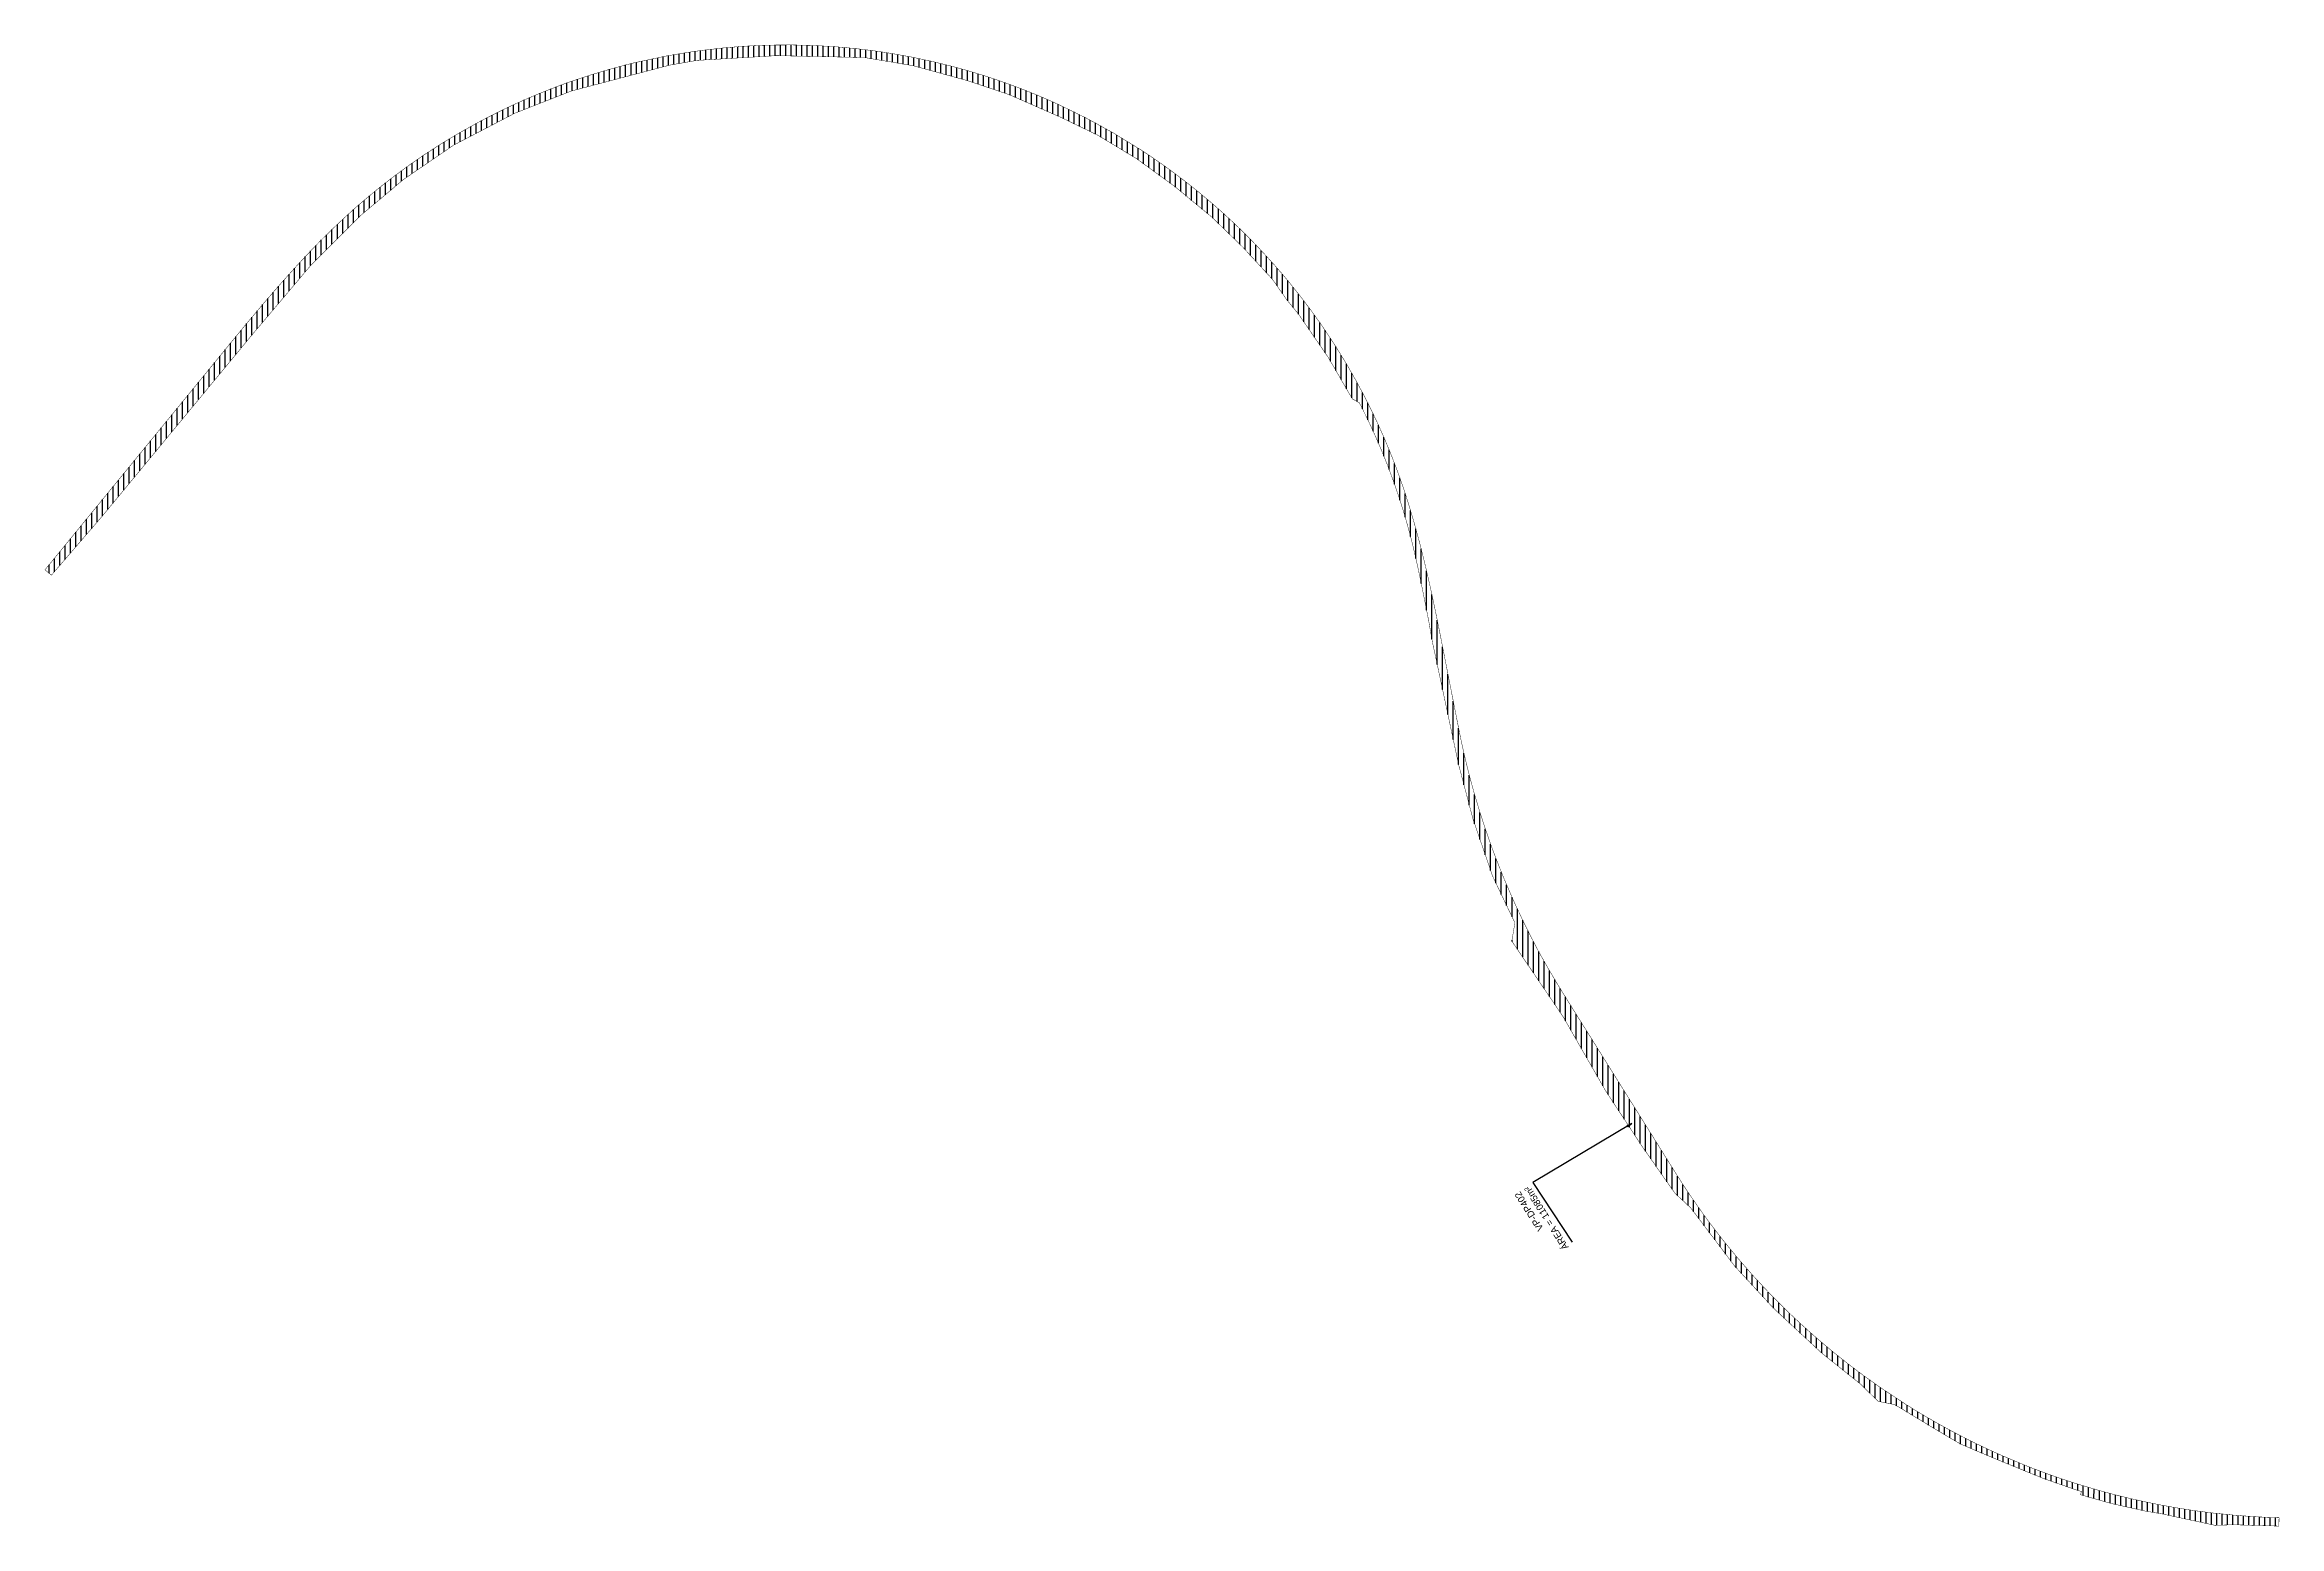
# Model space of a CAD drawing. Header units: metres. Extents: x 287051 to 328239, y 7396995 to 7466021.
# Drawn here: x 313519 to 314848, y 7432012 to 7432893 of the extents above; entities that cross this region are included whole.
import ezdxf

# ---------------------------------------------------------------- set-up
doc = ezdxf.new("R2010")
doc.units = ezdxf.units.M
doc.header["$LTSCALE"] = 10
doc.layers.add('DESAPROPRIAÇÃO', color=160, linetype='Continuous')
doc.layers.add('U-HZ-TEXTO-DESAP', color=2, linetype='Continuous')
doc.styles.add('ARIAL', font='arial.ttf')
doc.styles.add('DIM', font='arial.ttf', dxfattribs={"width": 0.8})
doc.dimstyles.new('U-1_2000', dxfattribs={"dimscale": 2, "dimtxt": 1.5, "dimasz": 0.75, "dimexe": 0.75, "dimexo": 0.75, "dimgap": 0.25, "dimtad": 1, "dimzin": 4, "dimtxsty": 'DIM', "dimblk": 'ARCHTICK', "dimcen": 0.7, "dimdle": 0.75, "dimclrd": 256, "dimclre": 256, "dimclrt": 256, "dimaunit": 1, "dimadec": 3, "dimazin": 2, "dimtfac": 1, "dimtofl": 0, "dimtmove": 0, "dimatfit": 3, "dimldrblk": 'CLOSEDBLANK', "dimfxl": 0, "dimtolj": 1, "dimtzin": 0, "dimlwd": -1, "dimlwe": -1, "dimarcsym": 0})

msp = doc.modelspace()

# ---------------------------------------------------------------- texts
at = {"layer": 'U-HZ-TEXTO-DESAP', "color": 2, "linetype": 'Continuous', "lineweight": -3, "insert": (314475.9414918105, 7432098.835900349), "char_height": 4, "width": 137.3774242956852, "attachment_point": 7, "rotation": 122.44381910301567, "style": 'ARIAL'}
msp.add_mtext('\\pi137.38;{\\C256;\\P\\pi111.3;VP-DP402\\P\\pi93.83;ÁREA = 11085m²}', dxfattribs=at)

# ---------------------------------------------------------------- blocks, each defined once
blk = doc.blocks.new('_ArchTick')
at = {"color": 0, "linetype": 'ByBlock', "const_width": 0.15}
blk.add_lwpolyline([(-0.5, -0.5), (0.5, 0.5)], dxfattribs=at)

# ---------------------------------------------------------------- hatches: boundary and pattern name
at = {"layer": 'DESAPROPRIAÇÃO', "transparency": 33554687}
h = msp.add_hatch(dxfattribs=at)
h.set_pattern_fill('ANSI31', color=256, angle=45)
h.set_pattern_definition([(90, (0, 0), (-3.175, 6.661338147750939e-16), [])])
edge = h.paths.add_edge_path()
edge.add_line((314847.6623901464, 7432012.045984911), (314820.8468195876, 7432012.846153947))
edge.add_line((314820.8468195876, 7432012.846153947), (314809.7044623075, 7432012.507023994))
edge.add_line((314809.7044623075, 7432012.507023994), (314778.2151754293, 7432019.304410985))
edge.add_line((314778.2151754293, 7432019.304410985), (314768.0949271141, 7432021.010163009))
edge.add_line((314768.0949271141, 7432021.010163009), (314747.3791671064, 7432025.641113498))
edge.add_line((314747.3791671064, 7432025.641113498), (314729.7303647704, 7432030.727711245))
edge.add_line((314729.7303647704, 7432030.727711245), (314730.2842434536, 7432032.649486051))
edge.add_line((314730.2842434536, 7432032.649486051), (314727.5669712863, 7432033.432636671))
edge.add_line((314727.5669712863, 7432033.432636671), (314707.497540545, 7432040.443999402))
edge.add_line((314707.497540545, 7432040.443999402), (314678.4473242853, 7432052.33750812))
edge.add_line((314678.4473242853, 7432052.33750812), (314658.2833243442, 7432060.897851987))
edge.add_line((314658.2833243442, 7432060.897851987), (314642.093404588, 7432070.450452229))
edge.add_line((314642.093404588, 7432070.450452229), (314622.4485792536, 7432082.41131565))
edge.add_line((314622.4485792536, 7432082.41131565), (314618.8781859069, 7432084.390008516))
edge.add_line((314618.8781859069, 7432084.390008516), (314609.4273490857, 7432086.233876971))
edge.add_line((314609.4273490857, 7432086.233876971), (314598.9474988473, 7432096.479158184))
edge.add_line((314598.9474988473, 7432096.479158184), (314575.5881976527, 7432115.192867029))
edge.add_line((314575.5881976527, 7432115.192867029), (314547.1019666023, 7432141.735063795))
edge.add_line((314547.1019666023, 7432141.735063795), (314524.0293071833, 7432166.768197186))
edge.add_line((314524.0293071833, 7432166.768197186), (314497.8828861518, 7432201.414793829))
edge.add_line((314497.8828861518, 7432201.414793829), (314488.5806110761, 7432209.995164815))
edge.add_line((314488.5806110761, 7432209.995164815), (314469.2258823435, 7432237.603485161))
edge.add_line((314469.2258823435, 7432237.603485161), (314447.3921330734, 7432270.851480924))
edge.add_line((314447.3921330734, 7432270.851480924), (314422.0154583028, 7432315.081789766))
edge.add_line((314422.0154583028, 7432315.081789766), (314391.5665557574, 7432359.936294027))
edge.add_line((314391.5665557574, 7432359.936294027), (314393.4002492027, 7432370.848448391))
edge.add_line((314393.4002492027, 7432370.848448391), (314380.1403424516, 7432398.617426183))
edge.add_line((314380.1403424516, 7432398.617426183), (314368.5380359008, 7432432.356260341))
edge.add_line((314368.5380359008, 7432432.356260341), (314359.9023606996, 7432465.049392121))
edge.add_line((314359.9023606996, 7432465.049392121), (314346.4575886093, 7432528.060325498))
edge.add_line((314346.4575886093, 7432528.060325498), (314344.2930825067, 7432538.087991396))
edge.add_line((314344.2930825067, 7432538.087991396), (314342.1517069501, 7432550.421167355))
edge.add_line((314342.1517069501, 7432550.421167355), (314340.5941513273, 7432558.294460028))
edge.add_line((314340.5941513273, 7432558.294460028), (314339.6343010653, 7432563.138383595))
edge.add_line((314339.6343010653, 7432563.138383595), (314338.6710043036, 7432567.963671934))
edge.add_line((314338.6710043036, 7432567.963671934), (314337.6969465022, 7432572.766937127))
edge.add_line((314337.6969465022, 7432572.766937127), (314336.7046778547, 7432577.547190757))
edge.add_line((314336.7046778547, 7432577.547190757), (314335.6877912757, 7432582.302924789))
edge.add_line((314335.6877912757, 7432582.302924789), (314334.6391483778, 7432587.031950478))
edge.add_line((314334.6391483778, 7432587.031950478), (314333.5516912593, 7432591.73278792))
edge.add_line((314333.5516912593, 7432591.73278792), (314332.419264539, 7432596.403656656))
edge.add_line((314332.419264539, 7432596.403656656), (314331.234852555, 7432601.044784494))
edge.add_line((314331.234852555, 7432601.044784494), (314329.9962903047, 7432605.658685705))
edge.add_line((314329.9962903047, 7432605.658685705), (314328.7039260843, 7432610.245620879))
edge.add_line((314328.7039260843, 7432610.245620879), (314327.3584163685, 7432614.804872483))
edge.add_line((314327.3584163685, 7432614.804872483), (314325.9604392448, 7432619.335705027))
edge.add_line((314325.9604392448, 7432619.335705027), (314324.5106843754, 7432623.837401023))
edge.add_line((314324.5106843754, 7432623.837401023), (314323.0098476504, 7432628.309275198))
edge.add_line((314323.0098476504, 7432628.309275198), (314321.4586178584, 7432632.750707485))
edge.add_line((314321.4586178584, 7432632.750707485), (314319.8553172633, 7432637.167511985))
edge.add_line((314319.8553172633, 7432637.167511985), (314318.1985992888, 7432641.563746468))
edge.add_line((314318.1985992888, 7432641.563746468), (314316.4887177122, 7432645.938814017))
edge.add_line((314316.4887177122, 7432645.938814017), (314314.725925595, 7432650.292135235))
edge.add_line((314314.725925595, 7432650.292135235), (314312.9104806809, 7432654.623133327))
edge.add_line((314312.9104806809, 7432654.623133327), (314311.0426453836, 7432658.931234078))
edge.add_line((314311.0426453836, 7432658.931234078), (314309.1226867742, 7432663.215865859))
edge.add_line((314309.1226867742, 7432663.215865859), (314307.1508765725, 7432667.4764596))
edge.add_line((314307.1508765725, 7432667.4764596), (314305.1274911383, 7432671.712448794))
edge.add_line((314305.1274911383, 7432671.712448794), (314303.0528114654, 7432675.923269486))
edge.add_line((314303.0528114654, 7432675.923269486), (314300.9266595033, 7432680.109273146))
edge.add_line((314300.9266595033, 7432680.109273146), (314296.7182202163, 7432682.486599375))
edge.add_line((314296.7182202163, 7432682.486599375), (314282.3937968828, 7432707.183492012))
edge.add_line((314282.3937968828, 7432707.183492012), (314264.805204398, 7432732.763492347))
edge.add_line((314264.805204398, 7432732.763492347), (314257.7754233439, 7432741.368296159))
edge.add_line((314257.7754233439, 7432741.368296159), (314249.3565916589, 7432753.416363809))
edge.add_line((314249.3565916589, 7432753.416363809), (314231.4934234793, 7432772.824395359))
edge.add_line((314231.4934234793, 7432772.824395359), (314213.1131724739, 7432790.638464085))
edge.add_line((314213.1131724739, 7432790.638464085), (314190.8646602803, 7432809.00294948))
edge.add_line((314190.8646602803, 7432809.00294948), (314168.1643594296, 7432825.528164382))
edge.add_line((314168.1643594296, 7432825.528164382), (314145.2258429285, 7432839.353400107))
edge.add_line((314145.2258429285, 7432839.353400107), (314123.5353507914, 7432849.846230043))
edge.add_line((314123.5353507914, 7432849.846230043), (314092.9189837936, 7432863.324032619))
edge.add_line((314092.9189837936, 7432863.324032619), (314068.4465332344, 7432871.559969184))
edge.add_line((314068.4465332344, 7432871.559969184), (314035.5734645292, 7432880.624498239))
edge.add_line((314035.5734645292, 7432880.624498239), (314006.6310410075, 7432885.474850963))
edge.add_line((314006.6310410075, 7432885.474850963), (313954.2314698879, 7432886.595381255))
edge.add_line((313954.2314698879, 7432886.595381255), (313906.8665565366, 7432883.759978672))
edge.add_line((313906.8665565366, 7432883.759978672), (313890.7030530527, 7432880.936857146))
edge.add_line((313890.7030530527, 7432880.936857146), (313832.2329048235, 7432865.521990751))
edge.add_line((313832.2329048235, 7432865.521990751), (313798.7641509341, 7432852.382906602))
edge.add_line((313798.7641509341, 7432852.382906602), (313762.2934729271, 7432833.346480334))
edge.add_line((313762.2934729271, 7432833.346480334), (313732.4877154647, 7432812.913629998))
edge.add_line((313732.4877154647, 7432812.913629998), (313707.3582932292, 7432791.794251329))
edge.add_line((313707.3582932292, 7432791.794251329), (313677.453020299, 7432761.96099604))
edge.add_line((313677.453020299, 7432761.96099604), (313642.8137502592, 7432720.950698356))
edge.add_line((313642.8137502592, 7432720.950698356), (313553.0711388406, 7432612.335739026))
edge.add_line((313553.0711388406, 7432612.335739026), (313524.3476567654, 7432578.976389456))
edge.add_line((313524.3476567654, 7432578.976389456), (313523.1163268015, 7432577.634770138))
edge.add_line((313523.1163268015, 7432577.634770138), (313519.3372628298, 7432580.790321125))
edge.add_line((313519.3372628298, 7432580.790321125), (313573.6460647353, 7432647.181697326))
edge.add_line((313573.6460647353, 7432647.181697326), (313629.8496728927, 7432715.87168794))
edge.add_arc((315025.0141598628, 7431573.422511824), 1803.23988024625, 139.9337748140613, 140.6872075564825, ccw=False)
edge.add_arc((314361.5181560112, 7432132.053515407), 935.8903769189639, 138.3329218780759, 139.9611185292116, ccw=False)
edge.add_arc((314202.4773721682, 7432271.484294666), 724.3916373603736, 135.8508015285, 138.2085142655344, ccw=False)
edge.add_line((313682.7057489674, 7432776.044205869), (313692.1351574161, 7432785.238088693))
edge.add_arc((313966.8181863316, 7432498.367766268), 397.1716861287626, 131.3785154939582, 133.7567149619479, ccw=False)
edge.add_arc((313960.1615815004, 7432505.79284805), 387.1999998121004, 128.492631765702, 131.3656953511403, ccw=False)
edge.add_arc((313974.6631725048, 7432486.786018259), 411.1026945053225, 123.998777796106, 128.4257486710302, ccw=False)
edge.add_arc((313970.0695509067, 7432488.529289397), 407.0986584183925, 118.47227164919889, 123.59997638607251, ccw=False)
edge.add_arc((313959.4085103209, 7432507.290902025), 385.5240643037657, 114.96855176820901, 118.40877043036139, ccw=False)
edge.add_arc((313960.1615829031, 7432505.792845065), 387.2000031169084, 113.61870161826039, 114.97599921385091, ccw=False)
edge.add_arc((313960.1615817628, 7432505.792847544), 387.2000003885644, 111.99663455535119, 113.6187016106492, ccw=False)
edge.add_arc((313984.4535277365, 7432443.961724063), 453.6292252776267, 110.0570757079822, 111.9163871415168, ccw=False)
edge.add_arc((313977.5295498895, 7432452.533352303), 443.2171662658827, 107.53996581599941, 109.59629752061011, ccw=False)
edge.add_arc((313980.8806726065, 7432435.900496845), 460.0902301687204, 104.07942161949319, 107.3136488110051, ccw=False)
edge.add_line((313868.9560606857, 7432882.169363273), (313888.287879481, 7432886.304740051))
edge.add_arc((313962.4784188684, 7432486.204403794), 406.9207726414417, 95.59082613629607, 100.50502905952499, ccw=False)
edge.add_arc((313960.1618572925, 7432505.788292415), 387.2045608491189, 91.3939850462022, 95.5319906537357, ccw=False)
edge.add_arc((313960.1615816124, 7432505.792847455), 387.2000004515813, 85.7798840657988, 91.39396066190102, ccw=False)
edge.add_arc((313960.1615817464, 7432505.792849243), 387.1999986584337, 83.07888545014612, 85.77988406609268, ccw=False)
edge.add_arc((313960.1615817168, 7432505.792848526), 387.1999993738835, 80.60188474497221, 83.07888545858958, ccw=False)
edge.add_arc((313960.1615816336, 7432505.792847991), 387.1999999148748, 75.47056379597791, 80.60188474574619, ccw=False)
edge.add_arc((313960.1615818861, 7432505.792848783), 387.1999990852166, 70.99354894208949, 75.47056380275939, ccw=False)
edge.add_arc((313960.1615814461, 7432505.792847396), 387.2000005396674, 68.15565740300087, 70.99354894735251, ccw=False)
edge.add_arc((313960.161581384, 7432505.792847384), 387.2000005740002, 65.31776585096662, 68.15565739513698, ccw=False)
edge.add_arc((313960.1615817568, 7432505.792848148), 387.1999997235595, 57.06978132994573, 65.31776585384699, ccw=False)
edge.add_arc((313960.1615815428, 7432505.792847777), 387.2000001517665, 53.5730226968505, 57.069781333262426, ccw=False)
edge.add_arc((313960.1615813863, 7432505.792847615), 387.2000003750887, 49.02807791565198, 53.57302269245372, ccw=False)
edge.add_arc((313960.1615811636, 7432505.792847412), 387.2000006744035, 45.6775407985657, 49.02807791046939, ccw=False)
edge.add_arc((313996.1827640081, 7432541.719899909), 336.3299234266233, 42.325958835799895, 45.79136510395432, ccw=False)
edge.add_arc((313993.0824749499, 7432533.599429671), 344.1122307135148, 39.25543976441048, 42.978016592435324, ccw=False)
edge.add_arc((313951.2412831226, 7432498.800165934), 398.5317434676873, 34.99452662081927, 39.323007785852724, ccw=False)
edge.add_arc((313952.1123305855, 7432500.853357282), 396.6424364464831, 30.50778714029201, 34.82371997249061, ccw=False)
edge.add_arc((313958.4031402084, 7432504.84727675), 389.1950690421467, 26.065370623299202, 30.471360270398975, ccw=False)
edge.add_arc((313960.1615813184, 7432505.79284777), 387.2000003330178, 22.33214262004219, 26.054013930859526, ccw=False)
edge.add_arc((313960.1615813703, 7432505.792847812), 387.2000002691742, 19.515522619320393, 22.33214261722179, ccw=False)
edge.add_arc((313939.8424305854, 7432498.684810073), 408.7263730285124, 17.368415427130515, 19.50316247892698, ccw=False)
edge.add_arc((313813.727592556, 7432459.961011169), 540.651071793047, 13.647802257542708, 17.295403919070623, ccw=False)
edge.add_arc((313511.5651525694, 7432385.763647274), 851.7892667434616, 12.071180544059587, 13.702034523295595, ccw=False)
edge.add_line((314344.5201235522, 7432563.895540136), (314347.1585217267, 7432551.267796833))
edge.add_line((314347.1585217267, 7432551.267796833), (314349.273891173, 7432540.739668202))
edge.add_arc((330487.8242500277, 7435697.031304028), 16444.29945530292, 191.0659255030833, 191.1984689310233)
edge.add_line((314356.6185770336, 7432503.414528139), (314359.7869556797, 7432487.362100478))
edge.add_arc((314818.2601597094, 7432576.092220961), 466.9804204612682, 190.953264160896, 192.9214989972992)
edge.add_arc((314818.2601600213, 7432576.092221034), 466.9804207814933, 192.9214989974296, 196.0825942184406)
edge.add_arc((314818.2601594382, 7432576.092220861), 466.9804201732223, 196.0825942178365, 199.6098884628911)
edge.add_arc((314819.5471470514, 7432576.587705749), 468.3590549526413, 199.6141475219013, 202.4988520384804)
edge.add_arc((314818.2601598014, 7432576.092220976), 466.9804205545129, 202.5031111013867, 205.8360013799971)
edge.add_arc((314818.2601612073, 7432576.092221672), 466.9804221231551, 205.8360013816475, 207.275293648339)
edge.add_line((314403.2009932678, 7432362.090815705), (314407.3860907997, 7432354.002074201))
edge.add_arc((314972.235021382, 7432666.697943098), 645.6260688706438, 208.9685643574243, 210.9764533814507)
edge.add_arc((318922.928052352, 7435124.199668272), 5298.219885859304, 211.7728837065861, 212.1429184123868)
edge.add_line((314436.8000764875, 7432305.371943299), (314489.1453760592, 7432221.766210899))
edge.add_arc((314859.1238201702, 7432453.408610705), 436.5114551703936, 212.0505595811527, 215.7459137343994)
edge.add_arc((314859.1238208217, 7432453.408611146), 436.5114559564993, 215.7459137313741, 218.5532674066177)
edge.add_arc((314859.1238206043, 7432453.408610996), 436.5114556930301, 218.5532674090115, 223.7849455693439)
edge.add_arc((314859.1238214753, 7432453.408611863), 436.5114569217994, 223.7849455724027, 226.3220567348681)
edge.add_arc((314859.1238206855, 7432453.40861109), 436.511455817336, 226.3220567397702, 229.4556727023778)
edge.add_arc((314859.1238210995, 7432453.408611608), 436.5114564799201, 229.455672705268, 231.4417206691205)
edge.add_arc((314859.1238204603, 7432453.408610808), 436.5114554559698, 231.4417206692681, 233.9029891275402)
edge.add_line((314601.9512615482, 7432100.698353391), (314612.1101534184, 7432093.510709953))
edge.add_line((314612.1101534184, 7432093.510709953), (314625.9817028976, 7432084.373377038))
edge.add_arc((314859.1238198207, 7432453.408609715), 436.511454191585, 237.7168943216827, 239.5823480707187)
edge.add_arc((314859.1238207282, 7432453.408611189), 436.5114559215868, 239.5823480659153, 242.2593750800577)
edge.add_arc((314859.1238201418, 7432453.408610119), 436.5114547024147, 242.2593750828501, 244.0004270330033)
edge.add_arc((314859.1238197071, 7432453.408609064), 436.5114535634468, 244.0004270235718, 246.2648026220175)
edge.add_line((314683.4235065379, 7432053.81925855), (314698.8352392914, 7432047.391589614))
edge.add_arc((314859.1238217889, 7432453.408614191), 436.5114591003361, 248.4567404521569, 249.9817230237906)
edge.add_arc((314859.1238209134, 7432453.408611867), 436.5114566164858, 249.9817230273229, 252.3666462721384)
edge.add_line((314726.8937089941, 7432037.406869972), (314737.9024831635, 7432034.066700021))
edge.add_arc((314859.1238203817, 7432453.408610224), 436.5114548893944, 253.8767308584551, 256.6497857099802)
edge.add_arc((314859.1238204566, 7432453.40861028), 436.5114549610624, 256.6497857021065, 259.1661723527891)
edge.add_arc((314859.1238205443, 7432453.408610594), 436.511455285812, 259.1661723492238, 261.492866716589)
edge.add_arc((314859.1238205654, 7432453.408610897), 436.5114555891985, 261.4928667197491, 263.3770800572613)
edge.add_line((314808.7789819416, 7432019.810123717), (314821.4140192455, 7432018.529062348))
edge.add_line((314821.4140192455, 7432018.529062348), (314831.1777258053, 7432017.792648552))
edge.add_arc((314859.1238206972, 7432453.408613455), 436.5114581516748, 266.3293308854713, 268.5149999826642)
edge.add_line((314847.8115223518, 7432017.043760374), (314847.6623901469, 7432012.045984913))

# ---------------------------------------------------------------- linework, layer by layer
at = {"layer": 'DESAPROPRIAÇÃO', "transparency": 33554687, "const_width": 0.25}
msp.add_lwpolyline([(314847.6623901464, 7432012.045984911), (314820.8468195876, 7432012.846153947), (314809.7044623075, 7432012.507023994), (314778.2151754293, 7432019.304410985), (314768.0949271141, 7432021.010163009), (314747.3791671064, 7432025.641113498), (314729.7303647704, 7432030.727711245), (314730.2842434536, 7432032.649486051), (314727.5669712863, 7432033.432636671), (314707.497540545, 7432040.443999402), (314678.4473242853, 7432052.33750812), (314658.2833243442, 7432060.897851987), (314642.093404588, 7432070.450452229), (314622.4485792536, 7432082.41131565), (314618.8781859069, 7432084.390008516), (314609.4273490857, 7432086.233876971), (314598.9474988473, 7432096.479158184), (314575.5881976527, 7432115.192867029), (314547.1019666023, 7432141.735063795), (314524.0293071833, 7432166.768197186), (314497.8828861518, 7432201.414793829), (314488.5806110761, 7432209.995164815), (314469.2258823435, 7432237.603485161), (314447.3921330734, 7432270.851480924), (314422.0154583028, 7432315.081789766), (314391.5665557574, 7432359.936294027), (314393.4002492027, 7432370.848448391), (314380.1403424516, 7432398.617426183), (314368.5380359008, 7432432.356260341), (314359.9023606996, 7432465.049392121), (314346.4575886093, 7432528.060325498), (314344.2930825067, 7432538.087991396), (314342.1517069501, 7432550.421167355), (314340.5941513273, 7432558.294460028), (314339.6343010653, 7432563.138383595), (314338.6710043036, 7432567.963671934), (314337.6969465022, 7432572.766937127), (314336.7046778547, 7432577.547190757), (314335.6877912757, 7432582.302924789), (314334.6391483778, 7432587.031950478), (314333.5516912593, 7432591.73278792), (314332.419264539, 7432596.403656656), (314331.234852555, 7432601.044784494), (314329.9962903047, 7432605.658685705), (314328.7039260843, 7432610.245620879), (314327.3584163685, 7432614.804872483), (314325.9604392448, 7432619.335705027), (314324.5106843754, 7432623.837401023), (314323.0098476504, 7432628.309275198), (314321.4586178584, 7432632.750707485), (314319.8553172633, 7432637.167511985), (314318.1985992888, 7432641.563746468), (314316.4887177122, 7432645.938814017), (314314.725925595, 7432650.292135235), (314312.9104806809, 7432654.623133327), (314311.0426453836, 7432658.931234078), (314309.1226867742, 7432663.215865859), (314307.1508765725, 7432667.4764596), (314305.1274911383, 7432671.712448794), (314303.0528114654, 7432675.923269486), (314300.9266595033, 7432680.109273146), (314296.7182202163, 7432682.486599375), (314282.3937968828, 7432707.183492012), (314264.805204398, 7432732.763492347), (314257.7754233439, 7432741.368296159), (314249.3565916589, 7432753.416363809), (314231.4934234793, 7432772.824395359), (314213.1131724739, 7432790.638464085), (314190.8646602803, 7432809.00294948), (314168.1643594296, 7432825.528164382), (314145.2258429285, 7432839.353400107), (314123.5353507914, 7432849.846230043), (314092.9189837936, 7432863.324032619), (314068.4465332344, 7432871.559969184), (314035.5734645292, 7432880.624498239), (314006.6310410075, 7432885.474850963), (313954.2314698879, 7432886.595381255), (313906.8665565366, 7432883.759978672), (313890.7030530527, 7432880.936857146), (313832.2329048235, 7432865.521990751), (313798.7641509341, 7432852.382906602), (313762.2934729271, 7432833.346480334), (313732.4877154647, 7432812.913629998), (313707.3582932292, 7432791.794251329), (313677.453020299, 7432761.96099604), (313642.8137502592, 7432720.950698356), (313553.0711388406, 7432612.335739026), (313524.3476567654, 7432578.976389456), (313523.1163268015, 7432577.634770138), (313519.3372628298, 7432580.790321125), (313573.6460647353, 7432647.181697326), (313629.8496728927, 7432715.87168794, -0.00328748235501791), (313644.9929356076, 7432734.11863326, -0.007104467633469136), (313662.3890485387, 7432754.234589287, -0.01028782544856874), (313682.7057489674, 7432776.044205869), (313692.1351574161, 7432785.238088693, -0.01037722521906847), (313704.275569928, 7432796.389112541, -0.01253676153687589), (313719.1628854167, 7432808.849721162, -0.01931870720363903), (313744.7847333788, 7432827.610501908, -0.02237756679012255), (313775.9920233585, 7432846.388522877, -0.01501191319092241), (313796.6708038293, 7432856.783738923, -0.005922397233921562), (313805.0306309721, 7432860.557880217, -0.007077720881314717), (313815.1349961994, 7432864.806955596, -0.008112954575068323), (313828.8786374046, 7432870.078993749, -0.008972680471847483), (313843.9567593259, 7432875.144007746, -0.01411291517741474), (313868.9560606857, 7432882.169363273), (313888.287879481, 7432886.304740051, -0.02144554205567963), (313922.8347532218, 7432891.189459051, -0.0180574178582635), (313950.7422434227, 7432892.878259758, -0.02450093110087607), (313988.654986519, 7432891.943033556, -0.01178587540254806), (314006.8202192927, 7432890.17132224, -0.01080837535885387), (314023.3888282439, 7432887.795668949, -0.02239335340233983), (314057.301297434, 7432880.609757359, -0.01953714770305306), (314086.2627907392, 7432871.883444698, -0.0123832707301646), (314104.2333977892, 7432865.191167027, -0.01238327072934623), (314121.8506292329, 7432857.617366498, -0.03600416696087236), (314170.650162506, 7432830.782689774, -0.01525867188344561), (314190.0800894952, 7432817.339505307, -0.01983366273906947), (314214.0444024039, 7432798.140848262, -0.01462051770301909), (314230.6965853366, 7432782.803049461, -0.01512183980373121), (314244.8402543436, 7432768.186828824, -0.01624423416726569), (314259.5397830677, 7432751.346370584, -0.01888880793179611), (314277.7212107144, 7432727.357396035, -0.01883403602249435), (314293.8436564786, 7432702.211057143, -0.01922712532188003), (314308.014466811, 7432675.858159672, -0.01624115495551157), (314318.3203038552, 7432652.919221099, -0.01229044197322118), (314325.1173370608, 7432635.141742654, -0.009314860580091303), (314329.9329373834, 7432620.695647769, -0.01591700869198696), (314339.1131010991, 7432587.529223683, -0.007116063000815754), (314344.5201235522, 7432563.895540136), (314347.1585217267, 7432551.267796833), (314349.273891173, 7432540.739668202, 0.0005783298693351144), (314356.6185770336, 7432503.414528139), (314359.7869556797, 7432487.362100478, 0.008588255728823987), (314363.1049182778, 7432471.667993449, 0.01379375462923139), (314369.5557863108, 7432446.728012667, 0.01539193990375238), (314378.3648163755, 7432419.366983656, 0.01258756269656281), (314386.8362113361, 7432397.363124655, 0.01454350249446694), (314397.9567114058, 7432372.583684428, 0.006280179800920901), (314403.2009932678, 7432362.090815705), (314407.3860907997, 7432354.002074201, 0.0087612927836651), (314418.6888581561, 7432334.403396072, 0.00161458239372092), (314436.8000764875, 7432305.371943299), (314489.1453760592, 7432221.766210899, 0.0161254217259779), (314504.8442926753, 7432198.402205113, 0.01225000392587353), (314517.7591719702, 7432181.356359371, 0.02283146825034189), (314543.9878395952, 7432151.362977979, 0.01107068806028199), (314557.6672438346, 7432137.709096784, 0.01367383112995356), (314575.3755955935, 7432121.702120624, 0.008665985944695425), (314587.0417093099, 7432112.067761309, 0.01073972247690984), (314601.9512615482, 7432100.698353391), (314612.1101534184, 7432093.510709953), (314625.9817028976, 7432084.373377038, 0.008139757252237818), (314638.1183032202, 7432076.979584171, 0.01168126515742008), (314655.9409611978, 7432067.068117914, 0.007596918386946804), (314667.772717279, 7432061.073287316, 0.009880523932746165), (314683.4235065379, 7432053.81925855), (314698.8352392914, 7432047.391589614, 0.006654089932558467), (314709.6972707601, 7432043.269662404, 0.01040656639827459), (314726.8937089941, 7432037.406869972), (314737.9024831635, 7432034.066700021, 0.01210032489040425), (314758.3322135393, 7432028.693055717, 0.01098024932611582), (314777.0765913283, 7432024.677339546, 0.01015246814175599), (314794.5495714615, 7432021.699892879, 0.008221616876569393), (314808.7789819416, 7432019.810123717), (314821.4140192455, 7432018.529062348), (314831.1777258053, 7432017.792648552, 0.009537069660772552), (314847.8115223518, 7432017.043760374), (314847.6623901469, 7432012.045984913)], format="xyb", close=True, dxfattribs=at)

msp.set_redraw_order([(e.dxf.handle, doc.entitydb.next_handle()) for e in msp.query("TEXT MTEXT ATTDEF DIMENSION ARC_DIMENSION")])  # texts and dimensions are drawn at this point

# ---------------------------------------------------------------- leaders
at = {"layer": 'U-HZ-TEXTO-DESAP', "color": 2, "linetype": 'Continuous', "lineweight": -3}
msp.add_leader([(314462.9901738828, 7432251.480024426), (314403.970147926, 7432216.353905386), (314427.4491410753, 7432180.867167963)], dimstyle='U-1_2000', override={"dimscale": 1, "dimasz": 3}, dxfattribs=at)

doc.saveas('drawing.dxf')
